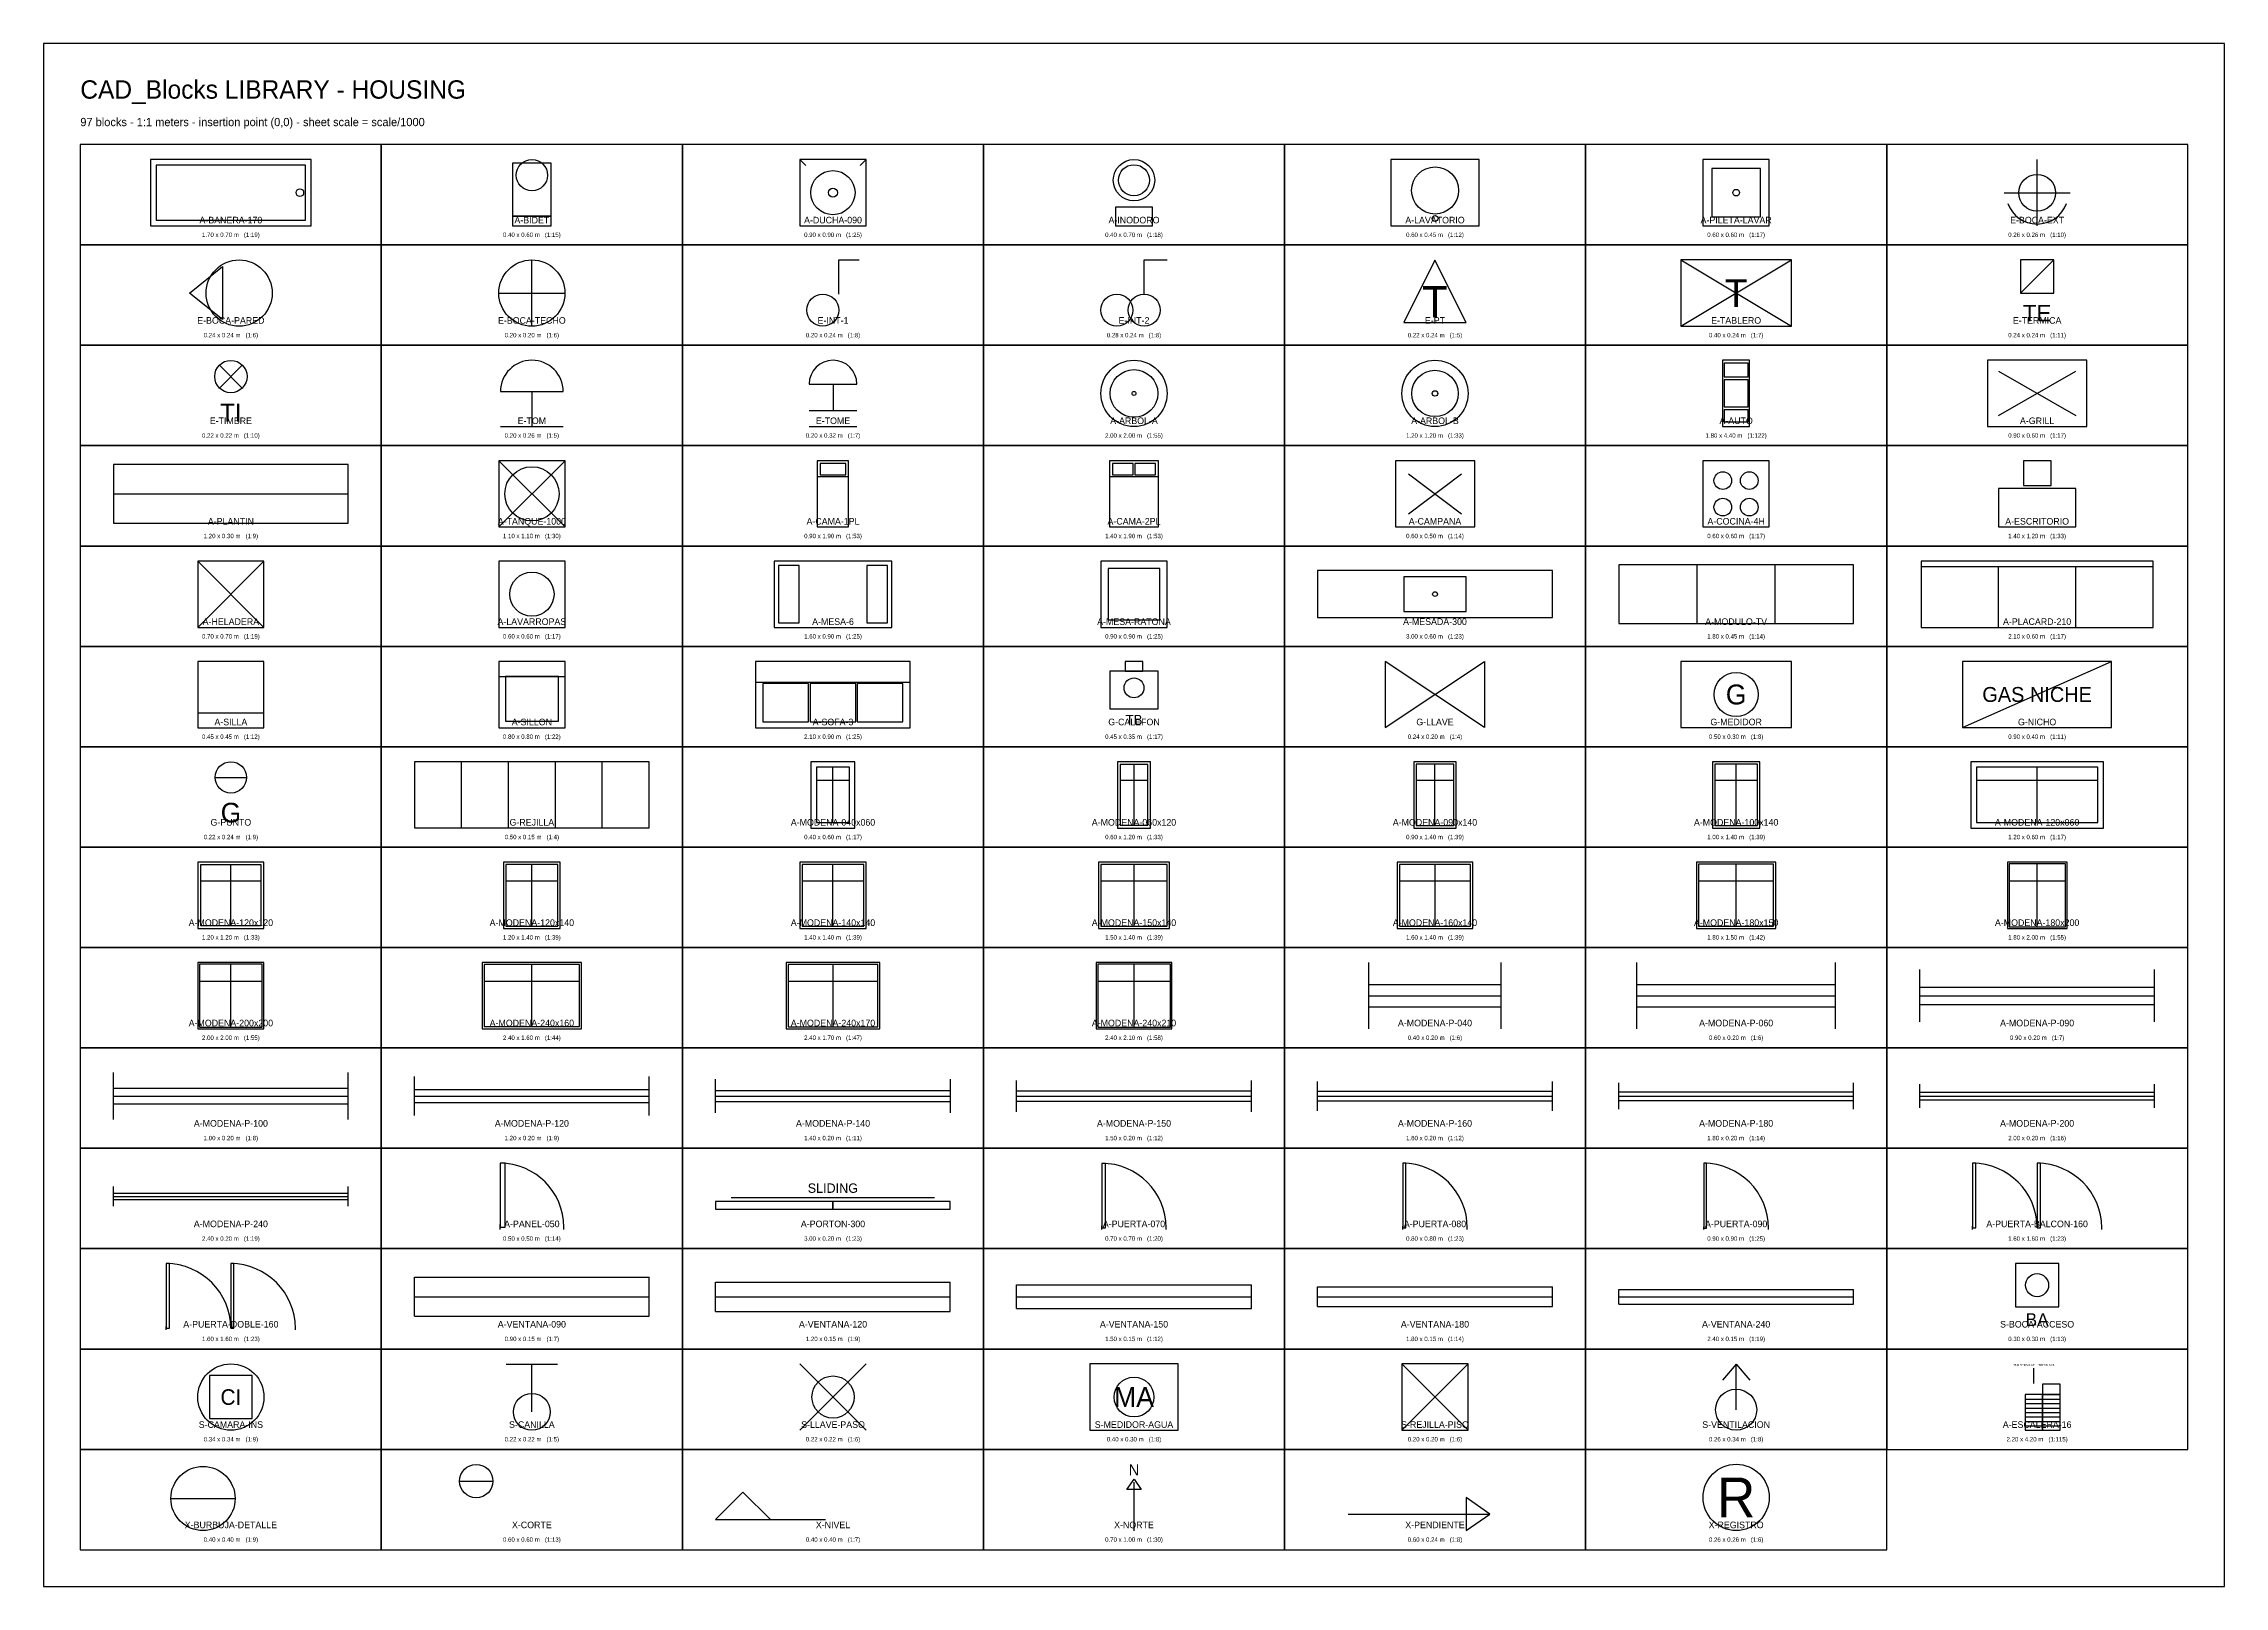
# Model space of a CAD drawing. Header units: metres. Extents: x 0 to 1.19, y 0 to 0.84.
import ezdxf
from ezdxf.enums import TextEntityAlignment as Align

# ---------------------------------------------------------------- set-up
doc = ezdxf.new("R2010")
doc.units = ezdxf.units.M
doc.layers.add('A-ANNO', color=7, linetype='Continuous')
doc.layers.add('X-FRAME', color=7, linetype='Continuous')

msp = doc.modelspace()

# ---------------------------------------------------------------- texts
at = {"layer": 'A-ANNO'}
for s, height, p in [('CAD_Blocks LIBRARY - HOUSING', 0.01, (0.02, 0.811)), ('97 blocks - 1:1 meters - insertion point (0,0) - sheet scale = scale/1000', 0.0045, (0.02, 0.796))]:
    msp.add_text(s, height=height, dxfattribs=at).set_placement(p)
for s, height, p in [('A-BANERA-170', 0.0036, (0.1021, 0.7448)), ('1.70 x 0.70 m   (1:19)', 0.0024, (0.1021, 0.7368)), ('0.40 x 0.60 m   (1:15)', 0.0024, (0.2662, 0.7368)), ('A-BIDET', 0.0036, (0.2662, 0.7448)), ('A-DUCHA-090', 0.0036, (0.4304, 0.7448)), ('0.90 x 0.90 m   (1:25)', 0.0024, (0.4304, 0.7368)), ('0.40 x 0.70 m   (1:18)', 0.0024, (0.5945, 0.7368)), ('A-INODORO', 0.0036, (0.5945, 0.7448)), ('A-LAVATORIO', 0.0036, (0.7586, 0.7448)), ('0.60 x 0.45 m   (1:12)', 0.0024, (0.7586, 0.7368)), ('A-PILETA-LAVAR', 0.0036, (0.9228, 0.7448)), ('0.60 x 0.60 m   (1:17)', 0.0024, (0.9228, 0.7368)), ('0.26 x 0.26 m   (1:10)', 0.0024, (1.0869, 0.7368)), ('E-BOCA-EXT', 0.0036, (1.0869, 0.7448)), ('E-BOCA-PARED', 0.0036, (0.1021, 0.6901)), ('E-BOCA-TECHO', 0.0036, (0.2662, 0.6901)), ('E-INT-1', 0.0036, (0.4304, 0.6901)), ('E-INT-2', 0.0036, (0.5945, 0.6901)), ('E-PT', 0.0036, (0.7586, 0.6901)), ('E-TABLERO', 0.0036, (0.9228, 0.6901)), ('E-TERMICA', 0.0036, (1.0869, 0.6901)), ('0.24 x 0.24 m   (1:6)', 0.0024, (0.1021, 0.6821)), ('0.20 x 0.20 m   (1:6)', 0.0024, (0.2662, 0.6821)), ('0.20 x 0.24 m   (1:8)', 0.0024, (0.4304, 0.6821)), ('0.28 x 0.24 m   (1:8)', 0.0024, (0.5945, 0.6821)), ('0.22 x 0.24 m   (1:5)', 0.0024, (0.7586, 0.6821)), ('0.40 x 0.24 m   (1:7)', 0.0024, (0.9228, 0.6821)), ('0.24 x 0.24 m   (1:11)', 0.0024, (1.0869, 0.6821)), ('E-TIMBRE', 0.0036, (0.1021, 0.6354)), ('E-TOM', 0.0036, (0.2662, 0.6354)), ('E-TOME', 0.0036, (0.4304, 0.6354)), ('A-ARBOL-A', 0.0036, (0.5945, 0.6354)), ('A-ARBOL-B', 0.0036, (0.7586, 0.6354)), ('A-AUTO', 0.0036, (0.9228, 0.6354)), ('A-GRILL', 0.0036, (1.0869, 0.6354)), ('0.22 x 0.22 m   (1:10)', 0.0024, (0.1021, 0.6274)), ('0.20 x 0.26 m   (1:5)', 0.0024, (0.2662, 0.6274)), ('0.20 x 0.32 m   (1:7)', 0.0024, (0.4304, 0.6274)), ('2.00 x 2.00 m   (1:55)', 0.0024, (0.5945, 0.6274)), ('1.20 x 1.20 m   (1:33)', 0.0024, (0.7586, 0.6274)), ('1.80 x 4.40 m   (1:122)', 0.0024, (0.9228, 0.6274)), ('0.90 x 0.60 m   (1:17)', 0.0024, (1.0869, 0.6274)), ('1.20 x 0.30 m   (1:9)', 0.0024, (0.1021, 0.5726)), ('A-PLANTIN', 0.0036, (0.1021, 0.5806)), ('A-TANQUE-1000', 0.0036, (0.2662, 0.5806)), ('1.10 x 1.10 m   (1:30)', 0.0024, (0.2662, 0.5726)), ('0.90 x 1.90 m   (1:53)', 0.0024, (0.4304, 0.5726)), ('A-CAMA-1PL', 0.0036, (0.4304, 0.5806)), ('1.40 x 1.90 m   (1:53)', 0.0024, (0.5945, 0.5726)), ('A-CAMA-2PL', 0.0036, (0.5945, 0.5806)), ('0.60 x 0.50 m   (1:14)', 0.0024, (0.7586, 0.5726)), ('A-CAMPANA', 0.0036, (0.7586, 0.5806)), ('A-COCINA-4H', 0.0036, (0.9228, 0.5806)), ('0.60 x 0.60 m   (1:17)', 0.0024, (0.9228, 0.5726)), ('A-ESCRITORIO', 0.0036, (1.0869, 0.5806)), ('1.40 x 1.20 m   (1:33)', 0.0024, (1.0869, 0.5726)), ('A-HELADERA', 0.0036, (0.1021, 0.5259)), ('A-LAVARROPAS', 0.0036, (0.2662, 0.5259)), ('A-MESA-6', 0.0036, (0.4304, 0.5259)), ('A-MESA-RATONA', 0.0036, (0.5945, 0.5259)), ('A-MESADA-300', 0.0036, (0.7586, 0.5259)), ('A-MODULO-TV', 0.0036, (0.9228, 0.5259)), ('A-PLACARD-210', 0.0036, (1.0869, 0.5259)), ('0.70 x 0.70 m   (1:19)', 0.0024, (0.1021, 0.5179)), ('0.60 x 0.60 m   (1:17)', 0.0024, (0.2662, 0.5179)), ('1.60 x 0.90 m   (1:25)', 0.0024, (0.4304, 0.5179)), ('0.90 x 0.90 m   (1:25)', 0.0024, (0.5945, 0.5179)), ('3.00 x 0.60 m   (1:23)', 0.0024, (0.7586, 0.5179)), ('1.80 x 0.45 m   (1:14)', 0.0024, (0.9228, 0.5179)), ('2.10 x 0.60 m   (1:17)', 0.0024, (1.0869, 0.5179)), ('0.45 x 0.45 m   (1:12)', 0.0024, (0.1021, 0.4632)), ('A-SILLA', 0.0036, (0.1021, 0.4712)), ('0.80 x 0.80 m   (1:22)', 0.0024, (0.2662, 0.4632)), ('A-SILLON', 0.0036, (0.2662, 0.4712)), ('2.10 x 0.90 m   (1:25)', 0.0024, (0.4304, 0.4632)), ('A-SOFA-3', 0.0036, (0.4304, 0.4712)), ('0.45 x 0.35 m   (1:17)', 0.0024, (0.5945, 0.4632)), ('G-CALEFON', 0.0036, (0.5945, 0.4712)), ('0.24 x 0.20 m   (1:4)', 0.0024, (0.7586, 0.4632)), ('G-LLAVE', 0.0036, (0.7586, 0.4712)), ('0.50 x 0.30 m   (1:8)', 0.0024, (0.9228, 0.4632)), ('G-MEDIDOR', 0.0036, (0.9228, 0.4712)), ('0.90 x 0.40 m   (1:11)', 0.0024, (1.0869, 0.4632)), ('G-NICHO', 0.0036, (1.0869, 0.4712)), ('G-PUNTO', 0.0036, (0.1021, 0.4165)), ('G-REJILLA', 0.0036, (0.2662, 0.4165)), ('A-MODENA-040x060', 0.0036, (0.4304, 0.4165)), ('A-MODENA-060x120', 0.0036, (0.5945, 0.4165)), ('A-MODENA-090x140', 0.0036, (0.7586, 0.4165)), ('A-MODENA-100x140', 0.0036, (0.9228, 0.4165)), ('A-MODENA-120x060', 0.0036, (1.0869, 0.4165)), ('0.22 x 0.24 m   (1:9)', 0.0024, (0.1021, 0.4085)), ('0.50 x 0.15 m   (1:4)', 0.0024, (0.2662, 0.4085)), ('0.40 x 0.60 m   (1:17)', 0.0024, (0.4304, 0.4085)), ('0.60 x 1.20 m   (1:33)', 0.0024, (0.5945, 0.4085)), ('0.90 x 1.40 m   (1:39)', 0.0024, (0.7586, 0.4085)), ('1.00 x 1.40 m   (1:39)', 0.0024, (0.9228, 0.4085)), ('1.20 x 0.60 m   (1:17)', 0.0024, (1.0869, 0.4085)), ('A-MODENA-120x120', 0.0036, (0.1021, 0.3618)), ('A-MODENA-120x140', 0.0036, (0.2662, 0.3618)), ('A-MODENA-140x140', 0.0036, (0.4304, 0.3618)), ('A-MODENA-150x140', 0.0036, (0.5945, 0.3618)), ('A-MODENA-160x140', 0.0036, (0.7586, 0.3618)), ('A-MODENA-180x150', 0.0036, (0.9228, 0.3618)), ('A-MODENA-180x200', 0.0036, (1.0869, 0.3618)), ('1.20 x 1.20 m   (1:33)', 0.0024, (0.1021, 0.3538)), ('1.20 x 1.40 m   (1:39)', 0.0024, (0.2662, 0.3538)), ('1.40 x 1.40 m   (1:39)', 0.0024, (0.4304, 0.3538)), ('1.50 x 1.40 m   (1:39)', 0.0024, (0.5945, 0.3538)), ('1.60 x 1.40 m   (1:39)', 0.0024, (0.7586, 0.3538)), ('1.80 x 1.50 m   (1:42)', 0.0024, (0.9228, 0.3538)), ('1.80 x 2.00 m   (1:55)', 0.0024, (1.0869, 0.3538)), ('A-MODENA-200x200', 0.0036, (0.1021, 0.3071)), ('2.00 x 2.00 m   (1:55)', 0.0024, (0.1021, 0.2991)), ('A-MODENA-240x160', 0.0036, (0.2662, 0.3071)), ('2.40 x 1.60 m   (1:44)', 0.0024, (0.2662, 0.2991)), ('A-MODENA-240x170', 0.0036, (0.4304, 0.3071)), ('2.40 x 1.70 m   (1:47)', 0.0024, (0.4304, 0.2991)), ('A-MODENA-240x210', 0.0036, (0.5945, 0.3071)), ('2.40 x 2.10 m   (1:58)', 0.0024, (0.5945, 0.2991)), ('A-MODENA-P-040', 0.0036, (0.7586, 0.3071)), ('0.40 x 0.20 m   (1:6)', 0.0024, (0.7586, 0.2991)), ('A-MODENA-P-060', 0.0036, (0.9228, 0.3071)), ('0.60 x 0.20 m   (1:6)', 0.0024, (0.9228, 0.2991)), ('A-MODENA-P-090', 0.0036, (1.0869, 0.3071)), ('0.90 x 0.20 m   (1:7)', 0.0024, (1.0869, 0.2991)), ('A-MODENA-P-100', 0.0036, (0.1021, 0.2524)), ('A-MODENA-P-120', 0.0036, (0.2662, 0.2524)), ('A-MODENA-P-140', 0.0036, (0.4304, 0.2524)), ('A-MODENA-P-150', 0.0036, (0.5945, 0.2524)), ('A-MODENA-P-160', 0.0036, (0.7586, 0.2524)), ('A-MODENA-P-180', 0.0036, (0.9228, 0.2524)), ('A-MODENA-P-200', 0.0036, (1.0869, 0.2524)), ('1.00 x 0.20 m   (1:8)', 0.0024, (0.1021, 0.2444)), ('1.20 x 0.20 m   (1:9)', 0.0024, (0.2662, 0.2444)), ('1.40 x 0.20 m   (1:11)', 0.0024, (0.4304, 0.2444)), ('1.50 x 0.20 m   (1:12)', 0.0024, (0.5945, 0.2444)), ('1.60 x 0.20 m   (1:12)', 0.0024, (0.7586, 0.2444)), ('1.80 x 0.20 m   (1:14)', 0.0024, (0.9228, 0.2444)), ('2.00 x 0.20 m   (1:16)', 0.0024, (1.0869, 0.2444)), ('A-MODENA-P-240', 0.0036, (0.1021, 0.1976)), ('2.40 x 0.20 m   (1:19)', 0.0024, (0.1021, 0.1896)), ('A-PANEL-050', 0.0036, (0.2662, 0.1976)), ('0.50 x 0.50 m   (1:14)', 0.0024, (0.2662, 0.1896)), ('A-PORTON-300', 0.0036, (0.4304, 0.1976)), ('3.00 x 0.20 m   (1:23)', 0.0024, (0.4304, 0.1896)), ('A-PUERTA-070', 0.0036, (0.5945, 0.1976)), ('0.70 x 0.70 m   (1:20)', 0.0024, (0.5945, 0.1896)), ('A-PUERTA-080', 0.0036, (0.7586, 0.1976)), ('0.80 x 0.80 m   (1:23)', 0.0024, (0.7586, 0.1896)), ('A-PUERTA-090', 0.0036, (0.9228, 0.1976)), ('0.90 x 0.90 m   (1:25)', 0.0024, (0.9228, 0.1896)), ('A-PUERTA-BALCON-160', 0.0036, (1.0869, 0.1976)), ('1.60 x 1.60 m   (1:23)', 0.0024, (1.0869, 0.1896)), ('A-PUERTA-DOBLE-160', 0.0036, (0.1021, 0.1429)), ('A-VENTANA-090', 0.0036, (0.2662, 0.1429)), ('A-VENTANA-120', 0.0036, (0.4304, 0.1429)), ('A-VENTANA-150', 0.0036, (0.5945, 0.1429)), ('A-VENTANA-180', 0.0036, (0.7586, 0.1429)), ('A-VENTANA-240', 0.0036, (0.9228, 0.1429)), ('S-BOCA-ACCESO', 0.0036, (1.0869, 0.1429)), ('1.60 x 1.60 m   (1:23)', 0.0024, (0.1021, 0.1349)), ('0.90 x 0.15 m   (1:7)', 0.0024, (0.2662, 0.1349)), ('1.20 x 0.15 m   (1:9)', 0.0024, (0.4304, 0.1349)), ('1.50 x 0.15 m   (1:12)', 0.0024, (0.5945, 0.1349)), ('1.80 x 0.15 m   (1:14)', 0.0024, (0.7586, 0.1349)), ('2.40 x 0.15 m   (1:19)', 0.0024, (0.9228, 0.1349)), ('0.30 x 0.30 m   (1:13)', 0.0024, (1.0869, 0.1349)), ('S-CAMARA-INS', 0.0036, (0.1021, 0.0882)), ('S-CANILLA', 0.0036, (0.2662, 0.0882)), ('S-LLAVE-PASO', 0.0036, (0.4304, 0.0882)), ('S-MEDIDOR-AGUA', 0.0036, (0.5945, 0.0882)), ('S-REJILLA-PISO', 0.0036, (0.7586, 0.0882)), ('S-VENTILACION', 0.0036, (0.9228, 0.0882)), ('A-ESCALERA-16', 0.0036, (1.0869, 0.0882)), ('0.34 x 0.34 m   (1:9)', 0.0024, (0.1021, 0.0802)), ('0.22 x 0.22 m   (1:5)', 0.0024, (0.2662, 0.0802)), ('0.22 x 0.22 m   (1:6)', 0.0024, (0.4304, 0.0802)), ('0.40 x 0.30 m   (1:8)', 0.0024, (0.5945, 0.0802)), ('0.20 x 0.20 m   (1:6)', 0.0024, (0.7586, 0.0802)), ('0.26 x 0.34 m   (1:8)', 0.0024, (0.9228, 0.0802)), ('2.20 x 4.20 m   (1:115)', 0.0024, (1.0869, 0.0802)), ('X-BURBUJA-DETALLE', 0.0036, (0.1021, 0.0335)), ('0.40 x 0.40 m   (1:9)', 0.0024, (0.1021, 0.0255)), ('0.60 x 0.60 m   (1:13)', 0.0024, (0.2662, 0.0255)), ('X-CORTE', 0.0036, (0.2662, 0.0335)), ('0.40 x 0.40 m   (1:7)', 0.0024, (0.4304, 0.0255)), ('X-NIVEL', 0.0036, (0.4304, 0.0335)), ('0.70 x 1.00 m   (1:30)', 0.0024, (0.5945, 0.0255)), ('X-NORTE', 0.0036, (0.5945, 0.0335)), ('X-PENDIENTE', 0.0036, (0.7586, 0.0335)), ('0.60 x 0.24 m   (1:8)', 0.0024, (0.7586, 0.0255)), ('X-REGISTRO', 0.0036, (0.9228, 0.0335)), ('0.26 x 0.26 m   (1:6)', 0.0024, (0.9228, 0.0255))]:
    msp.add_text(s, height=height, dxfattribs=at).set_placement(p, align=Align.MIDDLE_CENTER)

# ---------------------------------------------------------------- blocks, each defined once
blk = doc.blocks.new('A-BANERA-170')
for points in [[(0, 0), (1.7, 0), (1.7, 0.7), (0, 0.7)], [(0.06, 0.06), (1.64, 0.06), (1.64, 0.64), (0.06, 0.64)]]:
    blk.add_lwpolyline(points, close=True)
blk.add_circle((1.58, 0.35), 0.04)
blk = doc.blocks.new('A-BIDET')
for points in [[(0.04, 0.08), (0.36, 0.08), (0.36, 0.52), (0.04, 0.52)], [(0.04, 0), (0.36, 0), (0.36, 0.08), (0.04, 0.08)]]:
    blk.add_lwpolyline(points, close=True)
blk.add_circle((0.2, 0.42), 0.13)
blk = doc.blocks.new('A-DUCHA-090')
for p, q in [((0, 0.9), (0.08, 0.82)), ((0.9, 0.9), (0.82, 0.82))]:
    blk.add_line(p, q)
blk.add_lwpolyline([(0, 0), (0.9, 0), (0.9, 0.9), (0, 0.9)], close=True)
for radius in [0.3, 0.06]:
    blk.add_circle((0.45, 0.45), radius)
blk = doc.blocks.new('A-INODORO')
blk.add_lwpolyline([(0.02, 0), (0.38, 0), (0.38, 0.18), (0.02, 0.18)], close=True)
for radius in [0.2, 0.15]:
    blk.add_circle((0.2, 0.44), radius)
blk = doc.blocks.new('A-LAVATORIO')
blk.add_lwpolyline([(0, 0), (0.6, 0), (0.6, 0.45), (0, 0.45)], close=True)
for centre, radius in [((0.3, 0.24), 0.16), ((0.3, 0.05), 0.02)]:
    blk.add_circle(centre, radius)
blk = doc.blocks.new('A-PILETA-LAVAR')
for points in [[(0, 0), (0.6, 0), (0.6, 0.6), (0, 0.6)], [(0.08, 0.08), (0.52, 0.08), (0.52, 0.52), (0.08, 0.52)]]:
    blk.add_lwpolyline(points, close=True)
blk.add_circle((0.3, 0.3), 0.03)
blk = doc.blocks.new('E-BOCA-EXT')
for p, q in [((0, -0.18), (0, 0.18)), ((-0.18, 0), (0.18, 0))]:
    blk.add_line(p, q)
blk.add_circle((0, 0), 0.1)
blk.add_arc((0, 0), 0.17, 200, 340)
blk = doc.blocks.new('E-BOCA-PARED')
blk.add_lwpolyline([(-0.15, 0), (-0.05, 0.08), (-0.05, -0.08)], close=True)
blk.add_circle((0, 0), 0.1)
blk = doc.blocks.new('E-BOCA-TECHO')
for p, q in [((0, -0.1), (0, 0.1)), ((-0.1, 0), (0.1, 0))]:
    blk.add_line(p, q)
blk.add_circle((0, 0), 0.1)
blk = doc.blocks.new('E-INT-1')
for p, q in [((0.07, 0.07), (0.07, 0.22)), ((0.07, 0.22), (0.16, 0.22))]:
    blk.add_line(p, q)
blk.add_circle((0, 0), 0.07)
blk = doc.blocks.new('E-INT-2')
for p, q in [((0.06, 0.07), (0.06, 0.22)), ((0.06, 0.22), (0.16, 0.22))]:
    blk.add_line(p, q)
for centre in [(-0.06, 0), (0.06, 0)]:
    blk.add_circle(centre, 0.07)
blk = doc.blocks.new('E-PT')
blk.add_lwpolyline([(-0.09, -0.09), (0.09, -0.09), (0, 0.09)], close=True)
blk.add_text('T', height=0.09).set_placement((0, -0.03), align=Align.MIDDLE_CENTER)
blk = doc.blocks.new('E-TABLERO')
for p, q in [((-0.2, -0.12), (0.2, 0.12)), ((-0.2, 0.12), (0.2, -0.12))]:
    blk.add_line(p, q)
blk.add_lwpolyline([(-0.2, -0.12), (0.2, -0.12), (0.2, 0.12), (-0.2, 0.12)], close=True)
blk.add_text('T', height=0.1).set_placement((0, 0), align=Align.MIDDLE_CENTER)
blk = doc.blocks.new('E-TERMICA')
blk.add_line((-0.1, -0.1), (0.1, 0.1))
blk.add_lwpolyline([(-0.1, -0.1), (0.1, -0.1), (0.1, 0.1), (-0.1, 0.1)], close=True)
blk.add_text('TE', height=0.1).set_placement((0, -0.22), align=Align.MIDDLE_CENTER)
blk = doc.blocks.new('E-TIMBRE')
for p, q in [((-0.06, -0.06), (0.06, 0.06)), ((-0.06, 0.06), (0.06, -0.06))]:
    blk.add_line(p, q)
blk.add_circle((0, 0), 0.09)
blk.add_text('TI', height=0.1).set_placement((0, -0.2), align=Align.MIDDLE_CENTER)
blk = doc.blocks.new('E-TOM')
for p, q in [((-0.09, 0), (0.09, 0)), ((0, 0), (0, -0.1)), ((-0.09, -0.1), (0.09, -0.1))]:
    blk.add_line(p, q)
blk.add_arc((0, 0), 0.09, 0, 180)
blk = doc.blocks.new('E-TOME')
for p, q in [((-0.09, 0), (0.09, 0)), ((0, 0), (0, -0.1)), ((-0.09, -0.1), (0.09, -0.1)), ((-0.09, -0.16), (0.09, -0.16))]:
    blk.add_line(p, q)
blk.add_arc((0, 0), 0.09, 0, 180)
blk = doc.blocks.new('A-ARBOL-A')
for radius in [1, 0.72, 0.06]:
    blk.add_circle((0, 0), radius)
blk = doc.blocks.new('A-ARBOL-B')
for radius in [0.6, 0.42, 0.05]:
    blk.add_circle((0, 0), radius)
blk = doc.blocks.new('A-AUTO')
for points in [[(0, 0), (1.8, 0), (1.8, 4.4), (0, 4.4)], [(0.1, 3.3), (1.7, 3.3), (1.7, 4.2), (0.1, 4.2)], [(0.1, 1.3), (1.7, 1.3), (1.7, 3.1), (0.1, 3.1)], [(0.1, 0.3), (1.7, 0.3), (1.7, 1.1), (0.1, 1.1)]]:
    blk.add_lwpolyline(points, close=True)
blk = doc.blocks.new('A-GRILL')
for p, q in [((0.1, 0.1), (0.8, 0.5)), ((0.1, 0.5), (0.8, 0.1))]:
    blk.add_line(p, q)
blk.add_lwpolyline([(0, 0), (0.9, 0), (0.9, 0.6), (0, 0.6)], close=True)
blk = doc.blocks.new('A-PLANTIN')
blk.add_line((0, 0.15), (1.2, 0.15))
blk.add_lwpolyline([(0, 0), (1.2, 0), (1.2, 0.3), (0, 0.3)], close=True)
blk = doc.blocks.new('A-TANQUE-1000')
for p, q in [((0, 0), (1.1, 1.1)), ((0, 1.1), (1.1, 0))]:
    blk.add_line(p, q)
blk.add_lwpolyline([(0, 0), (1.1, 0), (1.1, 1.1), (0, 1.1)], close=True)
blk.add_circle((0.55, 0.55), 0.45)
blk = doc.blocks.new('A-CAMA-1PL')
blk.add_line((0, 1.45), (0.9, 1.45))
for points in [[(0, 0), (0.9, 0), (0.9, 1.9), (0, 1.9)], [(0.08, 1.5), (0.82, 1.5), (0.82, 1.82), (0.08, 1.82)]]:
    blk.add_lwpolyline(points, close=True)
blk = doc.blocks.new('A-CAMA-2PL')
blk.add_line((0, 1.45), (1.4, 1.45))
for points in [[(0, 0), (1.4, 0), (1.4, 1.9), (0, 1.9)], [(0.08, 1.5), (0.68, 1.5), (0.68, 1.82), (0.08, 1.82)], [(0.72, 1.5), (1.32, 1.5), (1.32, 1.82), (0.72, 1.82)]]:
    blk.add_lwpolyline(points, close=True)
blk = doc.blocks.new('A-CAMPANA')
for p, q in [((0.1, 0.1), (0.5, 0.4)), ((0.1, 0.4), (0.5, 0.1))]:
    blk.add_line(p, q)
blk.add_lwpolyline([(0, 0), (0.6, 0), (0.6, 0.5), (0, 0.5)], close=True)
blk = doc.blocks.new('A-COCINA-4H')
blk.add_lwpolyline([(0, 0), (0.6, 0), (0.6, 0.6), (0, 0.6)], close=True)
for centre in [(0.18, 0.42), (0.42, 0.42), (0.18, 0.18), (0.42, 0.18)]:
    blk.add_circle(centre, 0.08)
blk = doc.blocks.new('A-ESCRITORIO')
for points in [[(0.45, 0.75), (0.95, 0.75), (0.95, 1.2), (0.45, 1.2)], [(0, 0), (1.4, 0), (1.4, 0.7), (0, 0.7)]]:
    blk.add_lwpolyline(points, close=True)
blk = doc.blocks.new('A-HELADERA')
for p, q in [((0, 0), (0.7, 0.7)), ((0, 0.7), (0.7, 0))]:
    blk.add_line(p, q)
blk.add_lwpolyline([(0, 0), (0.7, 0), (0.7, 0.7), (0, 0.7)], close=True)
blk = doc.blocks.new('A-LAVARROPAS')
blk.add_lwpolyline([(0, 0), (0.6, 0), (0.6, 0.6), (0, 0.6)], close=True)
blk.add_circle((0.3, 0.3), 0.2)
blk = doc.blocks.new('A-MESA-6')
for points in [[(0, 0), (1.6, 0), (1.6, 0.9), (0, 0.9)], [(0.06, 0.06), (0.34, 0.06), (0.34, 0.84), (0.06, 0.84)], [(1.26, 0.06), (1.54, 0.06), (1.54, 0.84), (1.26, 0.84)]]:
    blk.add_lwpolyline(points, close=True)
blk = doc.blocks.new('A-MESA-RATONA')
for points in [[(0, 0), (0.9, 0), (0.9, 0.9), (0, 0.9)], [(0.1, 0.1), (0.8, 0.1), (0.8, 0.8), (0.1, 0.8)]]:
    blk.add_lwpolyline(points, close=True)
blk = doc.blocks.new('A-MESADA-300')
for points in [[(0, 0), (3, 0), (3, 0.6), (0, 0.6)], [(1.1, 0.08), (1.9, 0.08), (1.9, 0.52), (1.1, 0.52)]]:
    blk.add_lwpolyline(points, close=True)
blk.add_circle((1.5, 0.3), 0.03)
blk = doc.blocks.new('A-MODULO-TV')
for p, q in [((0.6, 0), (0.6, 0.45)), ((1.2, 0), (1.2, 0.45))]:
    blk.add_line(p, q)
blk.add_lwpolyline([(0, 0), (1.8, 0), (1.8, 0.45), (0, 0.45)], close=True)
blk = doc.blocks.new('A-PLACARD-210')
for p, q in [((0, 0.55), (2.1, 0.55)), ((0.7, 0), (0.7, 0.55)), ((1.4, 0), (1.4, 0.55))]:
    blk.add_line(p, q)
blk.add_lwpolyline([(0, 0), (2.1, 0), (2.1, 0.6), (0, 0.6)], close=True)
blk = doc.blocks.new('A-SILLA')
blk.add_line((0, 0.1), (0.45, 0.1))
blk.add_lwpolyline([(0, 0), (0.45, 0), (0.45, 0.45), (0, 0.45)], close=True)
blk = doc.blocks.new('A-SILLON')
blk.add_line((0, 0.62), (0.8, 0.62))
for points in [[(0, 0), (0.8, 0), (0.8, 0.8), (0, 0.8)], [(0.08, 0.08), (0.72, 0.08), (0.72, 0.62), (0.08, 0.62)]]:
    blk.add_lwpolyline(points, close=True)
blk = doc.blocks.new('A-SOFA-3')
for points in [[(0, 0), (2.1, 0), (2.1, 0.9), (0, 0.9)], [(0, 0.62), (2.1, 0.62), (2.1, 0.9), (0, 0.9)], [(0.1, 0.08), (0.72, 0.08), (0.72, 0.6), (0.1, 0.6)], [(0.74, 0.08), (1.36, 0.08), (1.36, 0.6), (0.74, 0.6)], [(1.38, 0.08), (2, 0.08), (2, 0.6), (1.38, 0.6)]]:
    blk.add_lwpolyline(points, close=True)
blk = doc.blocks.new('G-CALEFON')
for points in [[(-0.08, 0.17), (0.08, 0.17), (0.08, 0.26), (-0.08, 0.26)], [(-0.22, -0.17), (0.22, -0.17), (0.22, 0.17), (-0.22, 0.17)]]:
    blk.add_lwpolyline(points, close=True)
blk.add_circle((0, 0.02), 0.09)
blk.add_text('TB', height=0.09).set_placement((0, -0.27), align=Align.MIDDLE_CENTER)
blk = doc.blocks.new('G-LLAVE')
for points in [[(-0.12, 0.08), (-0.12, -0.08), (0, 0)], [(0.12, 0.08), (0.12, -0.08), (0, 0)]]:
    blk.add_lwpolyline(points, close=True)
blk = doc.blocks.new('G-MEDIDOR')
blk.add_lwpolyline([(-0.25, -0.15), (0.25, -0.15), (0.25, 0.15), (-0.25, 0.15)], close=True)
blk.add_circle((0, 0), 0.1)
blk.add_text('G', height=0.09).set_placement((0, 0), align=Align.MIDDLE_CENTER)
blk = doc.blocks.new('G-NICHO')
blk.add_line((-0.45, -0.2), (0.45, 0.2))
blk.add_lwpolyline([(-0.45, -0.2), (0.45, -0.2), (0.45, 0.2), (-0.45, 0.2)], close=True)
blk.add_text('GAS NICHE', height=0.09).set_placement((0, 0), align=Align.MIDDLE_CENTER)
blk = doc.blocks.new('G-PUNTO')
blk.add_line((-0.08, 0), (0.08, 0))
blk.add_circle((0, 0), 0.08)
blk.add_text('G', height=0.1).set_placement((0, -0.18), align=Align.MIDDLE_CENTER)
blk = doc.blocks.new('G-REJILLA')
for p, q in [((-0.15, -0.07), (-0.15, 0.07)), ((-0.05, -0.07), (-0.05, 0.07)), ((0.05, -0.07), (0.05, 0.07)), ((0.15, -0.07), (0.15, 0.07))]:
    blk.add_line(p, q)
blk.add_lwpolyline([(-0.25, -0.07), (0.25, -0.07), (0.25, 0.07), (-0.25, 0.07)], close=True)
blk = doc.blocks.new('A-MODENA-040x060')
for p, q in [((0.05, 0.432), (0.35, 0.432)), ((0.2, 0.05), (0.2, 0.55))]:
    blk.add_line(p, q)
for points in [[(0, 0), (0.4, 0), (0.4, 0.6), (0, 0.6)], [(0.05, 0.05), (0.35, 0.05), (0.35, 0.55), (0.05, 0.55)]]:
    blk.add_lwpolyline(points, close=True)
blk = doc.blocks.new('A-MODENA-060x120')
for p, q in [((0.05, 0.864), (0.55, 0.864)), ((0.3, 0.05), (0.3, 1.15))]:
    blk.add_line(p, q)
for points in [[(0, 0), (0.6, 0), (0.6, 1.2), (0, 1.2)], [(0.05, 0.05), (0.55, 0.05), (0.55, 1.15), (0.05, 1.15)]]:
    blk.add_lwpolyline(points, close=True)
blk = doc.blocks.new('A-MODENA-090x140')
for p, q in [((0.05, 1.008), (0.85, 1.008)), ((0.45, 0.05), (0.45, 1.35))]:
    blk.add_line(p, q)
for points in [[(0, 0), (0.9, 0), (0.9, 1.4), (0, 1.4)], [(0.05, 0.05), (0.85, 0.05), (0.85, 1.35), (0.05, 1.35)]]:
    blk.add_lwpolyline(points, close=True)
blk = doc.blocks.new('A-MODENA-100x140')
for p, q in [((0.05, 1.008), (0.95, 1.008)), ((0.5, 0.05), (0.5, 1.35))]:
    blk.add_line(p, q)
for points in [[(0, 0), (1, 0), (1, 1.4), (0, 1.4)], [(0.05, 0.05), (0.95, 0.05), (0.95, 1.35), (0.05, 1.35)]]:
    blk.add_lwpolyline(points, close=True)
blk = doc.blocks.new('A-MODENA-120x060')
for p, q in [((0.05, 0.432), (1.15, 0.432)), ((0.6, 0.05), (0.6, 0.55))]:
    blk.add_line(p, q)
for points in [[(0, 0), (1.2, 0), (1.2, 0.6), (0, 0.6)], [(0.05, 0.05), (1.15, 0.05), (1.15, 0.55), (0.05, 0.55)]]:
    blk.add_lwpolyline(points, close=True)
blk = doc.blocks.new('A-MODENA-120x120')
for p, q in [((0.05, 0.864), (1.15, 0.864)), ((0.6, 0.05), (0.6, 1.15))]:
    blk.add_line(p, q)
for points in [[(0, 0), (1.2, 0), (1.2, 1.2), (0, 1.2)], [(0.05, 0.05), (1.15, 0.05), (1.15, 1.15), (0.05, 1.15)]]:
    blk.add_lwpolyline(points, close=True)
blk = doc.blocks.new('A-MODENA-120x140')
for p, q in [((0.05, 1.008), (1.15, 1.008)), ((0.6, 0.05), (0.6, 1.35))]:
    blk.add_line(p, q)
for points in [[(0, 0), (1.2, 0), (1.2, 1.4), (0, 1.4)], [(0.05, 0.05), (1.15, 0.05), (1.15, 1.35), (0.05, 1.35)]]:
    blk.add_lwpolyline(points, close=True)
blk = doc.blocks.new('A-MODENA-140x140')
for p, q in [((0.05, 1.008), (1.35, 1.008)), ((0.7, 0.05), (0.7, 1.35))]:
    blk.add_line(p, q)
for points in [[(0, 0), (1.4, 0), (1.4, 1.4), (0, 1.4)], [(0.05, 0.05), (1.35, 0.05), (1.35, 1.35), (0.05, 1.35)]]:
    blk.add_lwpolyline(points, close=True)
blk = doc.blocks.new('A-MODENA-150x140')
for p, q in [((0.05, 1.008), (1.45, 1.008)), ((0.75, 0.05), (0.75, 1.35))]:
    blk.add_line(p, q)
for points in [[(0, 0), (1.5, 0), (1.5, 1.4), (0, 1.4)], [(0.05, 0.05), (1.45, 0.05), (1.45, 1.35), (0.05, 1.35)]]:
    blk.add_lwpolyline(points, close=True)
blk = doc.blocks.new('A-MODENA-160x140')
for p, q in [((0.05, 1.008), (1.55, 1.008)), ((0.8, 0.05), (0.8, 1.35))]:
    blk.add_line(p, q)
for points in [[(0, 0), (1.6, 0), (1.6, 1.4), (0, 1.4)], [(0.05, 0.05), (1.55, 0.05), (1.55, 1.35), (0.05, 1.35)]]:
    blk.add_lwpolyline(points, close=True)
blk = doc.blocks.new('A-MODENA-180x150')
for p, q in [((0.05, 1.08), (1.75, 1.08)), ((0.9, 0.05), (0.9, 1.45))]:
    blk.add_line(p, q)
for points in [[(0, 0), (1.8, 0), (1.8, 1.5), (0, 1.5)], [(0.05, 0.05), (1.75, 0.05), (1.75, 1.45), (0.05, 1.45)]]:
    blk.add_lwpolyline(points, close=True)
blk = doc.blocks.new('A-MODENA-180x200')
for p, q in [((0.05, 1.44), (1.75, 1.44)), ((0.9, 0.05), (0.9, 1.95))]:
    blk.add_line(p, q)
for points in [[(0, 0), (1.8, 0), (1.8, 2), (0, 2)], [(0.05, 0.05), (1.75, 0.05), (1.75, 1.95), (0.05, 1.95)]]:
    blk.add_lwpolyline(points, close=True)
blk = doc.blocks.new('A-MODENA-200x200')
for p, q in [((0.05, 1.44), (1.95, 1.44)), ((1, 0.05), (1, 1.95))]:
    blk.add_line(p, q)
for points in [[(0, 0), (2, 0), (2, 2), (0, 2)], [(0.05, 0.05), (1.95, 0.05), (1.95, 1.95), (0.05, 1.95)]]:
    blk.add_lwpolyline(points, close=True)
blk = doc.blocks.new('A-MODENA-240x160')
for p, q in [((0.05, 1.152), (2.35, 1.152)), ((1.2, 0.05), (1.2, 1.55))]:
    blk.add_line(p, q)
for points in [[(0, 0), (2.4, 0), (2.4, 1.6), (0, 1.6)], [(0.05, 0.05), (2.35, 0.05), (2.35, 1.55), (0.05, 1.55)]]:
    blk.add_lwpolyline(points, close=True)
blk = doc.blocks.new('A-MODENA-240x170')
for p, q in [((0.05, 1.224), (2.35, 1.224)), ((1.2, 0.05), (1.2, 1.65))]:
    blk.add_line(p, q)
for points in [[(0, 0), (2.4, 0), (2.4, 1.7), (0, 1.7)], [(0.05, 0.05), (2.35, 0.05), (2.35, 1.65), (0.05, 1.65)]]:
    blk.add_lwpolyline(points, close=True)
blk = doc.blocks.new('A-MODENA-240x210')
for p, q in [((0.05, 1.512), (2.35, 1.512)), ((1.2, 0.05), (1.2, 2.05))]:
    blk.add_line(p, q)
for points in [[(0, 0), (2.4, 0), (2.4, 2.1), (0, 2.1)], [(0.05, 0.05), (2.35, 0.05), (2.35, 2.05), (0.05, 2.05)]]:
    blk.add_lwpolyline(points, close=True)
blk = doc.blocks.new('A-MODENA-P-040')
for p, q in [((-0.2, -0.1), (-0.2, 0.1)), ((0.2, -0.1), (0.2, 0.1)), ((-0.2, 0.0333), (0.2, 0.0333)), ((-0.2, 0), (0.2, 0)), ((-0.2, -0.0333), (0.2, -0.0333))]:
    blk.add_line(p, q)
blk = doc.blocks.new('A-MODENA-P-060')
for p, q in [((-0.3, -0.1), (-0.3, 0.1)), ((0.3, -0.1), (0.3, 0.1)), ((-0.3, 0.0333), (0.3, 0.0333)), ((-0.3, 0), (0.3, 0)), ((-0.3, -0.0333), (0.3, -0.0333))]:
    blk.add_line(p, q)
blk = doc.blocks.new('A-MODENA-P-090')
for p, q in [((-0.45, -0.1), (-0.45, 0.1)), ((0.45, -0.1), (0.45, 0.1)), ((-0.45, 0.0333), (0.45, 0.0333)), ((-0.45, 0), (0.45, 0)), ((-0.45, -0.0333), (0.45, -0.0333))]:
    blk.add_line(p, q)
blk = doc.blocks.new('A-MODENA-P-100')
for p, q in [((-0.5, -0.1), (-0.5, 0.1)), ((0.5, -0.1), (0.5, 0.1)), ((-0.5, 0.0333), (0.5, 0.0333)), ((-0.5, 0), (0.5, 0)), ((-0.5, -0.0333), (0.5, -0.0333))]:
    blk.add_line(p, q)
blk = doc.blocks.new('A-MODENA-P-120')
for p, q in [((-0.6, -0.1), (-0.6, 0.1)), ((-0.6, 0.033), (0.6, 0.033)), ((-0.6, 0), (0.6, 0)), ((0.6, -0.1), (0.6, 0.1)), ((-0.6, -0.033), (0.6, -0.033))]:
    blk.add_line(p, q)
blk = doc.blocks.new('A-MODENA-P-140')
for p, q in [((-0.7, -0.1), (-0.7, 0.1)), ((-0.7, 0.033), (0.7, 0.033)), ((-0.7, 0), (0.7, 0)), ((0.7, -0.1), (0.7, 0.1)), ((-0.7, -0.033), (0.7, -0.033))]:
    blk.add_line(p, q)
blk = doc.blocks.new('A-MODENA-P-150')
for p, q in [((-0.75, -0.1), (-0.75, 0.1)), ((-0.75, 0.033), (0.75, 0.033)), ((-0.75, 0), (0.75, 0)), ((0.75, -0.1), (0.75, 0.1)), ((-0.75, -0.033), (0.75, -0.033))]:
    blk.add_line(p, q)
blk = doc.blocks.new('A-MODENA-P-160')
for p, q in [((-0.8, -0.1), (-0.8, 0.1)), ((-0.8, 0.033), (0.8, 0.033)), ((-0.8, 0), (0.8, 0)), ((0.8, -0.1), (0.8, 0.1)), ((-0.8, -0.033), (0.8, -0.033))]:
    blk.add_line(p, q)
blk = doc.blocks.new('A-MODENA-P-180')
for p, q in [((-0.9, -0.1), (-0.9, 0.1)), ((-0.9, 0.033), (0.9, 0.033)), ((-0.9, 0), (0.9, 0)), ((0.9, -0.1), (0.9, 0.1)), ((-0.9, -0.033), (0.9, -0.033))]:
    blk.add_line(p, q)
blk = doc.blocks.new('A-MODENA-P-200')
for p, q in [((-1, -0.1), (-1, 0.1)), ((-1, 0.033), (1, 0.033)), ((-1, 0), (1, 0)), ((1, -0.1), (1, 0.1)), ((-1, -0.033), (1, -0.033))]:
    blk.add_line(p, q)
blk = doc.blocks.new('A-MODENA-P-240')
for p, q in [((-1.2, -0.1), (-1.2, 0.1)), ((-1.2, 0.033), (1.2, 0.033)), ((-1.2, 0), (1.2, 0)), ((1.2, -0.1), (1.2, 0.1)), ((-1.2, -0.033), (1.2, -0.033))]:
    blk.add_line(p, q)
blk = doc.blocks.new('A-PANEL-050')
for p, q in [((0, -0.02), (0, 0.02)), ((0.5, -0.02), (0.5, 0.02))]:
    blk.add_line(p, q)
blk.add_lwpolyline([(0, 0), (0.04, 0), (0.04, 0.5), (0, 0.5)], close=True)
blk.add_arc((0, 0), 0.5, 0, 90)
blk = doc.blocks.new('A-PORTON-300')
blk.add_line((0.2, 0.1), (2.8, 0.1))
for points in [[(0, -0.05), (1.5, -0.05), (1.5, 0.05), (0, 0.05)], [(1.5, -0.05), (3, -0.05), (3, 0.05), (1.5, 0.05)]]:
    blk.add_lwpolyline(points, close=True)
blk.add_text('SLIDING', height=0.12).set_placement((1.5, 0.22), align=Align.MIDDLE_CENTER)
blk = doc.blocks.new('A-PUERTA-070')
for p, q in [((0, -0.02), (0, 0.02)), ((0.7, -0.02), (0.7, 0.02))]:
    blk.add_line(p, q)
blk.add_lwpolyline([(0, 0), (0.04, 0), (0.04, 0.7), (0, 0.7)], close=True)
blk.add_arc((0, 0), 0.7, 0, 90)
blk = doc.blocks.new('A-PUERTA-080')
for p, q in [((0, -0.02), (0, 0.02)), ((0.8, -0.02), (0.8, 0.02))]:
    blk.add_line(p, q)
blk.add_lwpolyline([(0, 0), (0.04, 0), (0.04, 0.8), (0, 0.8)], close=True)
blk.add_arc((0, 0), 0.8, 0, 90)
blk = doc.blocks.new('A-PUERTA-090')
for p, q in [((0, -0.02), (0, 0.02)), ((0.9, -0.02), (0.9, 0.02))]:
    blk.add_line(p, q)
blk.add_lwpolyline([(0, 0), (0.04, 0), (0.04, 0.9), (0, 0.9)], close=True)
blk.add_arc((0, 0), 0.9, 0, 90)
blk = doc.blocks.new('A-PUERTA-BALCON-160')
for p, q in [((0, -0.02), (0, 0.02)), ((1.6, -0.02), (1.6, 0.02))]:
    blk.add_line(p, q)
for points in [[(0, 0), (0.04, 0), (0.04, 0.8), (0, 0.8)], [(0.8, 0), (0.84, 0), (0.84, 0.8), (0.8, 0.8)]]:
    blk.add_lwpolyline(points, close=True)
for centre in [(0, 0), (0.8, 0)]:
    blk.add_arc(centre, 0.8, 0, 90)
blk = doc.blocks.new('A-PUERTA-DOBLE-160')
for p, q in [((0, -0.02), (0, 0.02)), ((1.6, -0.02), (1.6, 0.02))]:
    blk.add_line(p, q)
for points in [[(0, 0), (0.04, 0), (0.04, 0.8), (0, 0.8)], [(0.8, 0), (0.84, 0), (0.84, 0.8), (0.8, 0.8)]]:
    blk.add_lwpolyline(points, close=True)
for centre in [(0, 0), (0.8, 0)]:
    blk.add_arc(centre, 0.8, 0, 90)
blk = doc.blocks.new('A-VENTANA-090')
for p, q in [((0, 0.075), (0.9, 0.075)), ((0, -0.075), (0, 0.075)), ((0, 0), (0.9, 0)), ((0.9, -0.075), (0.9, 0.075)), ((0, -0.075), (0.9, -0.075))]:
    blk.add_line(p, q)
blk = doc.blocks.new('A-VENTANA-120')
for p, q in [((0, 0.075), (1.2, 0.075)), ((0, -0.075), (0, 0.075)), ((0, 0), (1.2, 0)), ((1.2, -0.075), (1.2, 0.075)), ((0, -0.075), (1.2, -0.075))]:
    blk.add_line(p, q)
blk = doc.blocks.new('A-VENTANA-150')
for p, q in [((0, 0.075), (1.5, 0.075)), ((0, -0.075), (0, 0.075)), ((0, 0), (1.5, 0)), ((1.5, -0.075), (1.5, 0.075)), ((0, -0.075), (1.5, -0.075))]:
    blk.add_line(p, q)
blk = doc.blocks.new('A-VENTANA-180')
for p, q in [((0, 0.075), (1.8, 0.075)), ((0, -0.075), (0, 0.075)), ((0, 0), (1.8, 0)), ((1.8, -0.075), (1.8, 0.075)), ((0, -0.075), (1.8, -0.075))]:
    blk.add_line(p, q)
blk = doc.blocks.new('A-VENTANA-240')
for p, q in [((0, 0.075), (2.4, 0.075)), ((0, -0.075), (0, 0.075)), ((0, 0), (2.4, 0)), ((2.4, -0.075), (2.4, 0.075)), ((0, -0.075), (2.4, -0.075))]:
    blk.add_line(p, q)
blk = doc.blocks.new('S-BOCA-ACCESO')
blk.add_lwpolyline([(-0.15, -0.15), (0.15, -0.15), (0.15, 0.15), (-0.15, 0.15)], close=True)
blk.add_circle((0, 0), 0.08)
blk.add_text('BA', height=0.09).set_placement((0, -0.24), align=Align.MIDDLE_CENTER)
blk = doc.blocks.new('S-CAMARA-INS')
blk.add_lwpolyline([(-0.11, -0.11), (0.11, -0.11), (0.11, 0.11), (-0.11, 0.11)], close=True)
blk.add_circle((0, 0), 0.17)
blk.add_text('CI', height=0.08).set_placement((0, 0), align=Align.MIDDLE_CENTER)
blk = doc.blocks.new('S-CANILLA')
for p, q in [((-0.07, 0.13), (0.07, 0.13)), ((0, 0), (0, 0.13))]:
    blk.add_line(p, q)
blk.add_circle((0, 0), 0.05)
blk = doc.blocks.new('S-LLAVE-PASO')
for p, q in [((-0.11, 0.11), (0.11, -0.11)), ((-0.11, -0.11), (0.11, 0.11))]:
    blk.add_line(p, q)
blk.add_circle((0, 0), 0.07)
blk = doc.blocks.new('S-MEDIDOR-AGUA')
blk.add_lwpolyline([(-0.2, -0.15), (0.2, -0.15), (0.2, 0.15), (-0.2, 0.15)], close=True)
blk.add_circle((0, 0), 0.09)
blk.add_text('MA', height=0.09).set_placement((0, 0), align=Align.MIDDLE_CENTER)
blk = doc.blocks.new('S-REJILLA-PISO')
for p, q in [((-0.1, -0.1), (0.1, 0.1)), ((-0.1, 0.1), (0.1, -0.1))]:
    blk.add_line(p, q)
blk.add_lwpolyline([(-0.1, -0.1), (0.1, -0.1), (0.1, 0.1), (-0.1, 0.1)], close=True)
blk = doc.blocks.new('S-VENTILACION')
for p, q in [((0, 0.2), (-0.06, 0.13)), ((0, 0), (0, 0.2)), ((0, 0.2), (0.06, 0.13))]:
    blk.add_line(p, q)
blk.add_circle((0, 0), 0.09)
blk = doc.blocks.new('A-ESCALERA-16')
for p, q in [((0.55, 3.45), (0.55, 3.9)), ((0.55, 2.95), (0.55, 3.45)), ((0, 1.96), (1.1, 1.96)), ((0, 1.68), (1.1, 1.68)), ((0, 1.4), (1.1, 1.4)), ((1.1, 1.96), (2.2, 1.96)), ((1.1, 1.68), (2.2, 1.68)), ((1.1, 1.4), (2.2, 1.4)), ((0, 1.12), (1.1, 1.12)), ((0, 0.84), (1.1, 0.84)), ((0, 0.56), (1.1, 0.56)), ((0, 0.28), (1.1, 0.28)), ((1.1, 1.12), (2.2, 1.12)), ((1.1, 0.84), (2.2, 0.84)), ((1.1, 0.56), (2.2, 0.56)), ((1.1, 0.28), (2.2, 0.28))]:
    blk.add_line(p, q)
for points in [[(1.1, 2.24), (2.2, 2.24), (2.2, 2.9), (1.1, 2.9)], [(0, 0), (1.1, 0), (1.1, 2.24), (0, 2.24)], [(1.1, 0), (2.2, 0), (2.2, 2.24), (1.1, 2.24)]]:
    blk.add_lwpolyline(points, close=True)
blk.add_text('16 RISERS 0.181 - TREAD 0.28', height=0.13).set_placement((0.55, 4.1), align=Align.MIDDLE_CENTER)
blk = doc.blocks.new('X-BURBUJA-DETALLE')
blk.add_line((-0.16, 0), (0.16, 0))
blk.add_circle((0, 0), 0.16)
for tag, p in [('DETAIL', (0, 0.07)), ('SHEET', (0, -0.08))]:
    blk.add_attdef(tag, p, '', height=0.1)
blk = doc.blocks.new('X-CORTE')
blk.add_line((-0.12, 0), (0.12, 0))
blk.add_circle((0, 0), 0.12)
at = {"flags": 1}
blk.add_attdef('LETTER', (0, -0.3), '', height=0.2, dxfattribs=at)
blk = doc.blocks.new('X-NIVEL')
blk.add_line((-0.1, 0), (0.3, 0))
blk.add_lwpolyline([(-0.1, 0), (0.1, 0), (0, 0.1)], close=True)
at = {"flags": 1}
blk.add_attdef('LEVEL', (0.3, 0.04), '', height=0.12, dxfattribs=at)
blk = doc.blocks.new('X-NORTE')
blk.add_line((0, -0.4), (0, 0.4))
blk.add_lwpolyline([(-0.12, 0.28), (0, 0.45), (0.12, 0.28)], close=True)
blk.add_text('N', height=0.18).set_placement((0, 0.6), align=Align.MIDDLE_CENTER)
blk = doc.blocks.new('X-PENDIENTE')
blk.add_line((0, 0), (0.6, 0))
blk.add_lwpolyline([(0.6, 0), (0.5, 0.07), (0.5, -0.07)], close=True)
at = {"flags": 1}
blk.add_attdef('SLOPE', (0.3, 0.1), '', height=0.11, dxfattribs=at)
blk = doc.blocks.new('X-REGISTRO')
blk.add_circle((0, 0), 0.1)
blk.add_text('R', height=0.12).set_placement((0, 0), align=Align.MIDDLE_CENTER)

# ---------------------------------------------------------------- linework, layer by layer
at = {"layer": 'X-FRAME'}
for points in [[(0, 0), (1.189, 0), (1.189, 0.841), (0, 0.841)], [(0.02, 0.7313), (0.1841, 0.7313), (0.1841, 0.786), (0.02, 0.786)], [(0.1841, 0.7313), (0.3483, 0.7313), (0.3483, 0.786), (0.1841, 0.786)], [(0.3483, 0.7313), (0.5124, 0.7313), (0.5124, 0.786), (0.3483, 0.786)], [(0.5124, 0.7313), (0.6766, 0.7313), (0.6766, 0.786), (0.5124, 0.786)], [(0.6766, 0.7313), (0.8407, 0.7313), (0.8407, 0.786), (0.6766, 0.786)], [(0.8407, 0.7313), (1.0049, 0.7313), (1.0049, 0.786), (0.8407, 0.786)], [(1.0049, 0.7313), (1.169, 0.7313), (1.169, 0.786), (1.0049, 0.786)], [(0.02, 0.6766), (0.1841, 0.6766), (0.1841, 0.7313), (0.02, 0.7313)], [(0.1841, 0.6766), (0.3483, 0.6766), (0.3483, 0.7313), (0.1841, 0.7313)], [(0.3483, 0.6766), (0.5124, 0.6766), (0.5124, 0.7313), (0.3483, 0.7313)], [(0.5124, 0.6766), (0.6766, 0.6766), (0.6766, 0.7313), (0.5124, 0.7313)], [(0.6766, 0.6766), (0.8407, 0.6766), (0.8407, 0.7313), (0.6766, 0.7313)], [(0.8407, 0.6766), (1.0049, 0.6766), (1.0049, 0.7313), (0.8407, 0.7313)], [(1.0049, 0.6766), (1.169, 0.6766), (1.169, 0.7313), (1.0049, 0.7313)], [(0.02, 0.6219), (0.1841, 0.6219), (0.1841, 0.6766), (0.02, 0.6766)], [(0.1841, 0.6219), (0.3483, 0.6219), (0.3483, 0.6766), (0.1841, 0.6766)], [(0.3483, 0.6219), (0.5124, 0.6219), (0.5124, 0.6766), (0.3483, 0.6766)], [(0.5124, 0.6219), (0.6766, 0.6219), (0.6766, 0.6766), (0.5124, 0.6766)], [(0.6766, 0.6219), (0.8407, 0.6219), (0.8407, 0.6766), (0.6766, 0.6766)], [(0.8407, 0.6219), (1.0049, 0.6219), (1.0049, 0.6766), (0.8407, 0.6766)], [(1.0049, 0.6219), (1.169, 0.6219), (1.169, 0.6766), (1.0049, 0.6766)], [(0.02, 0.5671), (0.1841, 0.5671), (0.1841, 0.6219), (0.02, 0.6219)], [(0.1841, 0.5671), (0.3483, 0.5671), (0.3483, 0.6219), (0.1841, 0.6219)], [(0.3483, 0.5671), (0.5124, 0.5671), (0.5124, 0.6219), (0.3483, 0.6219)], [(0.5124, 0.5671), (0.6766, 0.5671), (0.6766, 0.6219), (0.5124, 0.6219)], [(0.6766, 0.5671), (0.8407, 0.5671), (0.8407, 0.6219), (0.6766, 0.6219)], [(0.8407, 0.5671), (1.0049, 0.5671), (1.0049, 0.6219), (0.8407, 0.6219)], [(1.0049, 0.5671), (1.169, 0.5671), (1.169, 0.6219), (1.0049, 0.6219)], [(0.02, 0.5124), (0.1841, 0.5124), (0.1841, 0.5671), (0.02, 0.5671)], [(0.1841, 0.5124), (0.3483, 0.5124), (0.3483, 0.5671), (0.1841, 0.5671)], [(0.3483, 0.5124), (0.5124, 0.5124), (0.5124, 0.5671), (0.3483, 0.5671)], [(0.5124, 0.5124), (0.6766, 0.5124), (0.6766, 0.5671), (0.5124, 0.5671)], [(0.6766, 0.5124), (0.8407, 0.5124), (0.8407, 0.5671), (0.6766, 0.5671)], [(0.8407, 0.5124), (1.0049, 0.5124), (1.0049, 0.5671), (0.8407, 0.5671)], [(1.0049, 0.5124), (1.169, 0.5124), (1.169, 0.5671), (1.0049, 0.5671)], [(0.02, 0.4577), (0.1841, 0.4577), (0.1841, 0.5124), (0.02, 0.5124)], [(0.1841, 0.4577), (0.3483, 0.4577), (0.3483, 0.5124), (0.1841, 0.5124)], [(0.3483, 0.4577), (0.5124, 0.4577), (0.5124, 0.5124), (0.3483, 0.5124)], [(0.5124, 0.4577), (0.6766, 0.4577), (0.6766, 0.5124), (0.5124, 0.5124)], [(0.6766, 0.4577), (0.8407, 0.4577), (0.8407, 0.5124), (0.6766, 0.5124)], [(0.8407, 0.4577), (1.0049, 0.4577), (1.0049, 0.5124), (0.8407, 0.5124)], [(1.0049, 0.4577), (1.169, 0.4577), (1.169, 0.5124), (1.0049, 0.5124)], [(0.02, 0.403), (0.1841, 0.403), (0.1841, 0.4577), (0.02, 0.4577)], [(0.1841, 0.403), (0.3483, 0.403), (0.3483, 0.4577), (0.1841, 0.4577)], [(0.3483, 0.403), (0.5124, 0.403), (0.5124, 0.4577), (0.3483, 0.4577)], [(0.5124, 0.403), (0.6766, 0.403), (0.6766, 0.4577), (0.5124, 0.4577)], [(0.6766, 0.403), (0.8407, 0.403), (0.8407, 0.4577), (0.6766, 0.4577)], [(0.8407, 0.403), (1.0049, 0.403), (1.0049, 0.4577), (0.8407, 0.4577)], [(1.0049, 0.403), (1.169, 0.403), (1.169, 0.4577), (1.0049, 0.4577)], [(0.02, 0.3483), (0.1841, 0.3483), (0.1841, 0.403), (0.02, 0.403)], [(0.1841, 0.3483), (0.3483, 0.3483), (0.3483, 0.403), (0.1841, 0.403)], [(0.3483, 0.3483), (0.5124, 0.3483), (0.5124, 0.403), (0.3483, 0.403)], [(0.5124, 0.3483), (0.6766, 0.3483), (0.6766, 0.403), (0.5124, 0.403)], [(0.6766, 0.3483), (0.8407, 0.3483), (0.8407, 0.403), (0.6766, 0.403)], [(0.8407, 0.3483), (1.0049, 0.3483), (1.0049, 0.403), (0.8407, 0.403)], [(1.0049, 0.3483), (1.169, 0.3483), (1.169, 0.403), (1.0049, 0.403)], [(0.02, 0.2936), (0.1841, 0.2936), (0.1841, 0.3483), (0.02, 0.3483)], [(0.1841, 0.2936), (0.3483, 0.2936), (0.3483, 0.3483), (0.1841, 0.3483)], [(0.3483, 0.2936), (0.5124, 0.2936), (0.5124, 0.3483), (0.3483, 0.3483)], [(0.5124, 0.2936), (0.6766, 0.2936), (0.6766, 0.3483), (0.5124, 0.3483)], [(0.6766, 0.2936), (0.8407, 0.2936), (0.8407, 0.3483), (0.6766, 0.3483)], [(0.8407, 0.2936), (1.0049, 0.2936), (1.0049, 0.3483), (0.8407, 0.3483)], [(1.0049, 0.2936), (1.169, 0.2936), (1.169, 0.3483), (1.0049, 0.3483)], [(0.02, 0.2389), (0.1841, 0.2389), (0.1841, 0.2936), (0.02, 0.2936)], [(0.1841, 0.2389), (0.3483, 0.2389), (0.3483, 0.2936), (0.1841, 0.2936)], [(0.3483, 0.2389), (0.5124, 0.2389), (0.5124, 0.2936), (0.3483, 0.2936)], [(0.5124, 0.2389), (0.6766, 0.2389), (0.6766, 0.2936), (0.5124, 0.2936)], [(0.6766, 0.2389), (0.8407, 0.2389), (0.8407, 0.2936), (0.6766, 0.2936)], [(0.8407, 0.2389), (1.0049, 0.2389), (1.0049, 0.2936), (0.8407, 0.2936)], [(1.0049, 0.2389), (1.169, 0.2389), (1.169, 0.2936), (1.0049, 0.2936)], [(0.02, 0.1841), (0.1841, 0.1841), (0.1841, 0.2389), (0.02, 0.2389)], [(0.1841, 0.1841), (0.3483, 0.1841), (0.3483, 0.2389), (0.1841, 0.2389)], [(0.3483, 0.1841), (0.5124, 0.1841), (0.5124, 0.2389), (0.3483, 0.2389)], [(0.5124, 0.1841), (0.6766, 0.1841), (0.6766, 0.2389), (0.5124, 0.2389)], [(0.6766, 0.1841), (0.8407, 0.1841), (0.8407, 0.2389), (0.6766, 0.2389)], [(0.8407, 0.1841), (1.0049, 0.1841), (1.0049, 0.2389), (0.8407, 0.2389)], [(1.0049, 0.1841), (1.169, 0.1841), (1.169, 0.2389), (1.0049, 0.2389)], [(0.02, 0.1294), (0.1841, 0.1294), (0.1841, 0.1841), (0.02, 0.1841)], [(0.1841, 0.1294), (0.3483, 0.1294), (0.3483, 0.1841), (0.1841, 0.1841)], [(0.3483, 0.1294), (0.5124, 0.1294), (0.5124, 0.1841), (0.3483, 0.1841)], [(0.5124, 0.1294), (0.6766, 0.1294), (0.6766, 0.1841), (0.5124, 0.1841)], [(0.6766, 0.1294), (0.8407, 0.1294), (0.8407, 0.1841), (0.6766, 0.1841)], [(0.8407, 0.1294), (1.0049, 0.1294), (1.0049, 0.1841), (0.8407, 0.1841)], [(1.0049, 0.1294), (1.169, 0.1294), (1.169, 0.1841), (1.0049, 0.1841)], [(0.02, 0.0747), (0.1841, 0.0747), (0.1841, 0.1294), (0.02, 0.1294)], [(0.1841, 0.0747), (0.3483, 0.0747), (0.3483, 0.1294), (0.1841, 0.1294)], [(0.3483, 0.0747), (0.5124, 0.0747), (0.5124, 0.1294), (0.3483, 0.1294)], [(0.5124, 0.0747), (0.6766, 0.0747), (0.6766, 0.1294), (0.5124, 0.1294)], [(0.6766, 0.0747), (0.8407, 0.0747), (0.8407, 0.1294), (0.6766, 0.1294)], [(0.8407, 0.0747), (1.0049, 0.0747), (1.0049, 0.1294), (0.8407, 0.1294)], [(1.0049, 0.0747), (1.169, 0.0747), (1.169, 0.1294), (1.0049, 0.1294)], [(0.02, 0.02), (0.1841, 0.02), (0.1841, 0.0747), (0.02, 0.0747)], [(0.1841, 0.02), (0.3483, 0.02), (0.3483, 0.0747), (0.1841, 0.0747)], [(0.3483, 0.02), (0.5124, 0.02), (0.5124, 0.0747), (0.3483, 0.0747)], [(0.5124, 0.02), (0.6766, 0.02), (0.6766, 0.0747), (0.5124, 0.0747)], [(0.6766, 0.02), (0.8407, 0.02), (0.8407, 0.0747), (0.6766, 0.0747)], [(0.8407, 0.02), (1.0049, 0.02), (1.0049, 0.0747), (0.8407, 0.0747)]]:
    msp.add_lwpolyline(points, close=True, dxfattribs=at)

# ---------------------------------------------------------------- block references
for name, p, xscale, yscale in [('A-BANERA-170', (0.0582, 0.7417), 0.05158775510204082, 0.05158775510204082), ('A-BIDET', (0.2531, 0.7417), 0.06565714285714286, 0.06565714285714286), ('A-DUCHA-090', (0.4123, 0.7417), 0.04012380952380953, 0.04012380952380953), ('A-INODORO', (0.5832, 0.7417), 0.056424107142857144, 0.056424107142857144), ('A-LAVATORIO', (0.7346, 0.7417), 0.08024761904761905, 0.08024761904761905), ('A-PILETA-LAVAR', (0.9047, 0.7417), 0.06018571428571429, 0.06018571428571429), ('E-BOCA-EXT', (1.0869, 0.7597), 0.10030952380952382, 0.10030952380952382), ('E-BOCA-PARED', (0.1066, 0.705), 0.18055714285714286, 0.18055714285714286), ('E-BOCA-TECHO', (0.2662, 0.705), 0.18055714285714286, 0.18055714285714286), ('E-INT-1', (0.4248, 0.6957), 0.12452216748768472, 0.12452216748768472), ('E-INT-2', (0.5926, 0.6957), 0.12452216748768472, 0.12452216748768472), ('E-PT', (0.7586, 0.706), 0.18938252053021007, 0.18938252053021007), ('E-TABLERO', (0.9228, 0.705), 0.15046428571428572, 0.15046428571428572), ('E-TERMICA', (1.0869, 0.714), 0.09061085167836314, 0.09061085167836314), ('E-TIMBRE', (0.1021, 0.6595), 0.09798691951790713, 0.09798691951790713), ('E-TOM', (0.2662, 0.6513), 0.19006015037593985, 0.19006015037593985), ('E-TOME', (0.4304, 0.6554), 0.1444457142857143, 0.1444457142857143), ('A-ARBOL-A', (0.5945, 0.6503), 0.018055714285714286, 0.018055714285714286), ('A-ARBOL-B', (0.7586, 0.6503), 0.030092857142857143, 0.030092857142857143), ('A-AUTO', (0.9154, 0.6323), 0.008207142857142857, 0.008207142857142857), ('A-GRILL', (1.0598, 0.6323), 0.06018571428571429, 0.06018571428571429), ('A-PLANTIN', (0.0381, 0.5796), 0.10669285714285714, 0.10669285714285714), ('A-TANQUE-1000', (0.2482, 0.5775), 0.03282857142857143, 0.03282857142857143), ('A-CAMA-1PL', (0.4218, 0.5775), 0.019006015037593985, 0.019006015037593985), ('A-CAMA-2PL', (0.5812, 0.5775), 0.019006015037593985, 0.019006015037593985), ('A-CAMPANA', (0.737, 0.5775), 0.07222285714285714, 0.07222285714285714), ('A-COCINA-4H', (0.9047, 0.5775), 0.06018571428571429, 0.06018571428571429), ('A-ESCRITORIO', (1.0659, 0.5775), 0.030092857142857143, 0.030092857142857143), ('A-HELADERA', (0.084, 0.5228), 0.05158775510204082, 0.05158775510204082), ('A-LAVARROPAS', (0.2482, 0.5228), 0.06018571428571429, 0.06018571428571429), ('A-MESA-6', (0.3983, 0.5228), 0.04012380952380953, 0.04012380952380953), ('A-MESA-RATONA', (0.5764, 0.5228), 0.04012380952380953, 0.04012380952380953), ('A-PLACARD-210', (1.0237, 0.5228), 0.06018571428571429, 0.06018571428571429), ('A-MESADA-300', (0.6946, 0.5281), 0.04267714285714286, 0.04267714285714286), ('A-MODULO-TV', (0.8588, 0.5249), 0.07112857142857143, 0.07112857142857143), ('A-SILLA', (0.084, 0.4681), 0.08024761904761905, 0.08024761904761905), ('A-SILLON', (0.2482, 0.4681), 0.045139285714285715, 0.045139285714285715), ('A-SOFA-3', (0.3882, 0.4681), 0.04012380952380953, 0.04012380952380953), ('G-CALEFON', (0.5945, 0.4886), 0.06011759711550638, 0.06011759711550638), ('G-LLAVE', (0.7586, 0.4862), 0.22569642857142858, 0.22569642857142858), ('G-MEDIDOR', (0.9228, 0.4862), 0.12037142857142857, 0.12037142857142857), ('G-NICHO', (1.0869, 0.4862), 0.09027857142857143, 0.09027857142857143), ('G-PUNTO', (0.1021, 0.441), 0.10667028640393894, 0.10667028640393894), ('G-REJILLA', (0.2662, 0.4315), 0.25606285714285715, 0.25606285714285715), ('A-MODENA-040x060', (0.4183, 0.4134), 0.06018571428571429, 0.06018571428571429), ('A-MODENA-060x120', (0.5855, 0.4134), 0.030092857142857143, 0.030092857142857143), ('A-MODENA-090x140', (0.747, 0.4134), 0.02579387755102041, 0.02579387755102041), ('A-MODENA-100x140', (0.9099, 0.4134), 0.02579387755102041, 0.02579387755102041), ('A-MODENA-120x060', (1.0508, 0.4134), 0.06018571428571429, 0.06018571428571429), ('A-MODENA-120x120', (0.084, 0.3587), 0.030092857142857143, 0.030092857142857143), ('A-MODENA-120x140', (0.2507, 0.3587), 0.02579387755102041, 0.02579387755102041), ('A-MODENA-140x140', (0.4123, 0.3587), 0.02579387755102041, 0.02579387755102041), ('A-MODENA-150x140', (0.5752, 0.3587), 0.02579387755102041, 0.02579387755102041), ('A-MODENA-160x140', (0.738, 0.3587), 0.02579387755102041, 0.02579387755102041), ('A-MODENA-180x150', (0.9011, 0.3587), 0.024074285714285715, 0.024074285714285715), ('A-MODENA-180x200', (1.0707, 0.3587), 0.018055714285714286, 0.018055714285714286), ('A-MODENA-200x200', (0.084, 0.304), 0.018055714285714286, 0.018055714285714286), ('A-MODENA-240x160', (0.2391, 0.304), 0.022569642857142858, 0.022569642857142858), ('A-MODENA-240x170', (0.4049, 0.304), 0.02124201680672269, 0.02124201680672269), ('A-MODENA-240x210', (0.5739, 0.304), 0.01719591836734694, 0.01719591836734694), ('A-MODENA-P-040', (0.7586, 0.322), 0.18055714285714286, 0.18055714285714286), ('A-MODENA-P-060', (0.9228, 0.322), 0.18055714285714286, 0.18055714285714286), ('A-MODENA-P-090', (1.0869, 0.322), 0.14225714285714286, 0.14225714285714286), ('A-MODENA-P-100', (0.1021, 0.2673), 0.12803142857142857, 0.12803142857142857), ('A-MODENA-P-120', (0.2662, 0.2673), 0.10669285714285714, 0.10669285714285714), ('A-MODENA-P-140', (0.4304, 0.2673), 0.09145102040816327, 0.09145102040816327), ('A-MODENA-P-150', (0.5945, 0.2673), 0.08535428571428572, 0.08535428571428572), ('A-MODENA-P-160', (0.7586, 0.2673), 0.08001964285714286, 0.08001964285714286), ('A-MODENA-P-180', (0.9228, 0.2673), 0.07112857142857143, 0.07112857142857143), ('A-MODENA-P-200', (1.0869, 0.2673), 0.06401571428571429, 0.06401571428571429), ('A-PANEL-050', (0.2489, 0.1959), 0.06944505494505494, 0.06944505494505494), ('A-PUERTA-070', (0.5769, 0.1955), 0.05015476190476191, 0.05015476190476191), ('A-PUERTA-080', (0.741, 0.1954), 0.044038327526132404, 0.044038327526132404), ('A-PUERTA-090', (0.9051, 0.1953), 0.03925155279503106, 0.03925155279503106), ('A-PUERTA-BALCON-160', (1.0517, 0.1954), 0.044038327526132404, 0.044038327526132404), ('A-MODENA-P-240', (0.1021, 0.2126), 0.05334642857142857, 0.05334642857142857), ('A-PORTON-300', (0.3663, 0.2077), 0.04267714285714286, 0.04267714285714286), ('A-PUERTA-DOBLE-160', (0.0668, 0.1407), 0.044038327526132404, 0.044038327526132404), ('A-VENTANA-090', (0.2022, 0.1579), 0.14225714285714286, 0.14225714285714286), ('S-BOCA-ACCESO', (1.0869, 0.1642), 0.07838725616956049, 0.07838725616956049), ('A-VENTANA-120', (0.3663, 0.1579), 0.10669285714285714, 0.10669285714285714), ('A-VENTANA-150', (0.5305, 0.1579), 0.08535428571428572, 0.08535428571428572), ('A-VENTANA-180', (0.6946, 0.1579), 0.07112857142857143, 0.07112857142857143), ('A-VENTANA-240', (0.8588, 0.1579), 0.05334642857142857, 0.05334642857142857), ('S-CAMARA-INS', (0.1021, 0.1032), 0.10621008403361344, 0.10621008403361344), ('S-CANILLA', (0.2662, 0.0951), 0.20061904761904764, 0.20061904761904764), ('S-LLAVE-PASO', (0.4304, 0.1032), 0.16414285714285715, 0.16414285714285715), ('S-MEDIDOR-AGUA', (0.5945, 0.1032), 0.12037142857142857, 0.12037142857142857), ('S-REJILLA-PISO', (0.7586, 0.1032), 0.18055714285714286, 0.18055714285714286), ('S-VENTILACION', (0.9228, 0.0963), 0.12452216748768472, 0.12452216748768472), ('A-ESCALERA-16', (1.0803, 0.0851), 0.008670210941519464, 0.008670210941519464), ('X-BURBUJA-DETALLE', (0.0869, 0.0479), 0.10942857142857144, 0.10942857142857144), ('X-CORTE', (0.2359, 0.0574), 0.07569477839151835, 0.07569477839151835), ('X-NORTE', (0.5945, 0.0436), 0.033129750982961996, 0.033129750982961996), ('X-REGISTRO', (0.9228, 0.0485), 0.18055714285714286, 0.18055714285714286), ('X-NIVEL', (0.3813, 0.0364), 0.15003997084548107, 0.15003997084548107), ('X-PENDIENTE', (0.7112, 0.0394), 0.12896938775510203, 0.12896938775510203)]:
    msp.add_blockref(name, p, dxfattribs=dict(xscale=xscale, yscale=yscale))

msp.set_redraw_order([(e.dxf.handle, doc.entitydb.next_handle()) for e in msp.query("TEXT MTEXT ATTDEF DIMENSION ARC_DIMENSION")])  # texts and dimensions are drawn at this point

doc.saveas('drawing.dxf')
